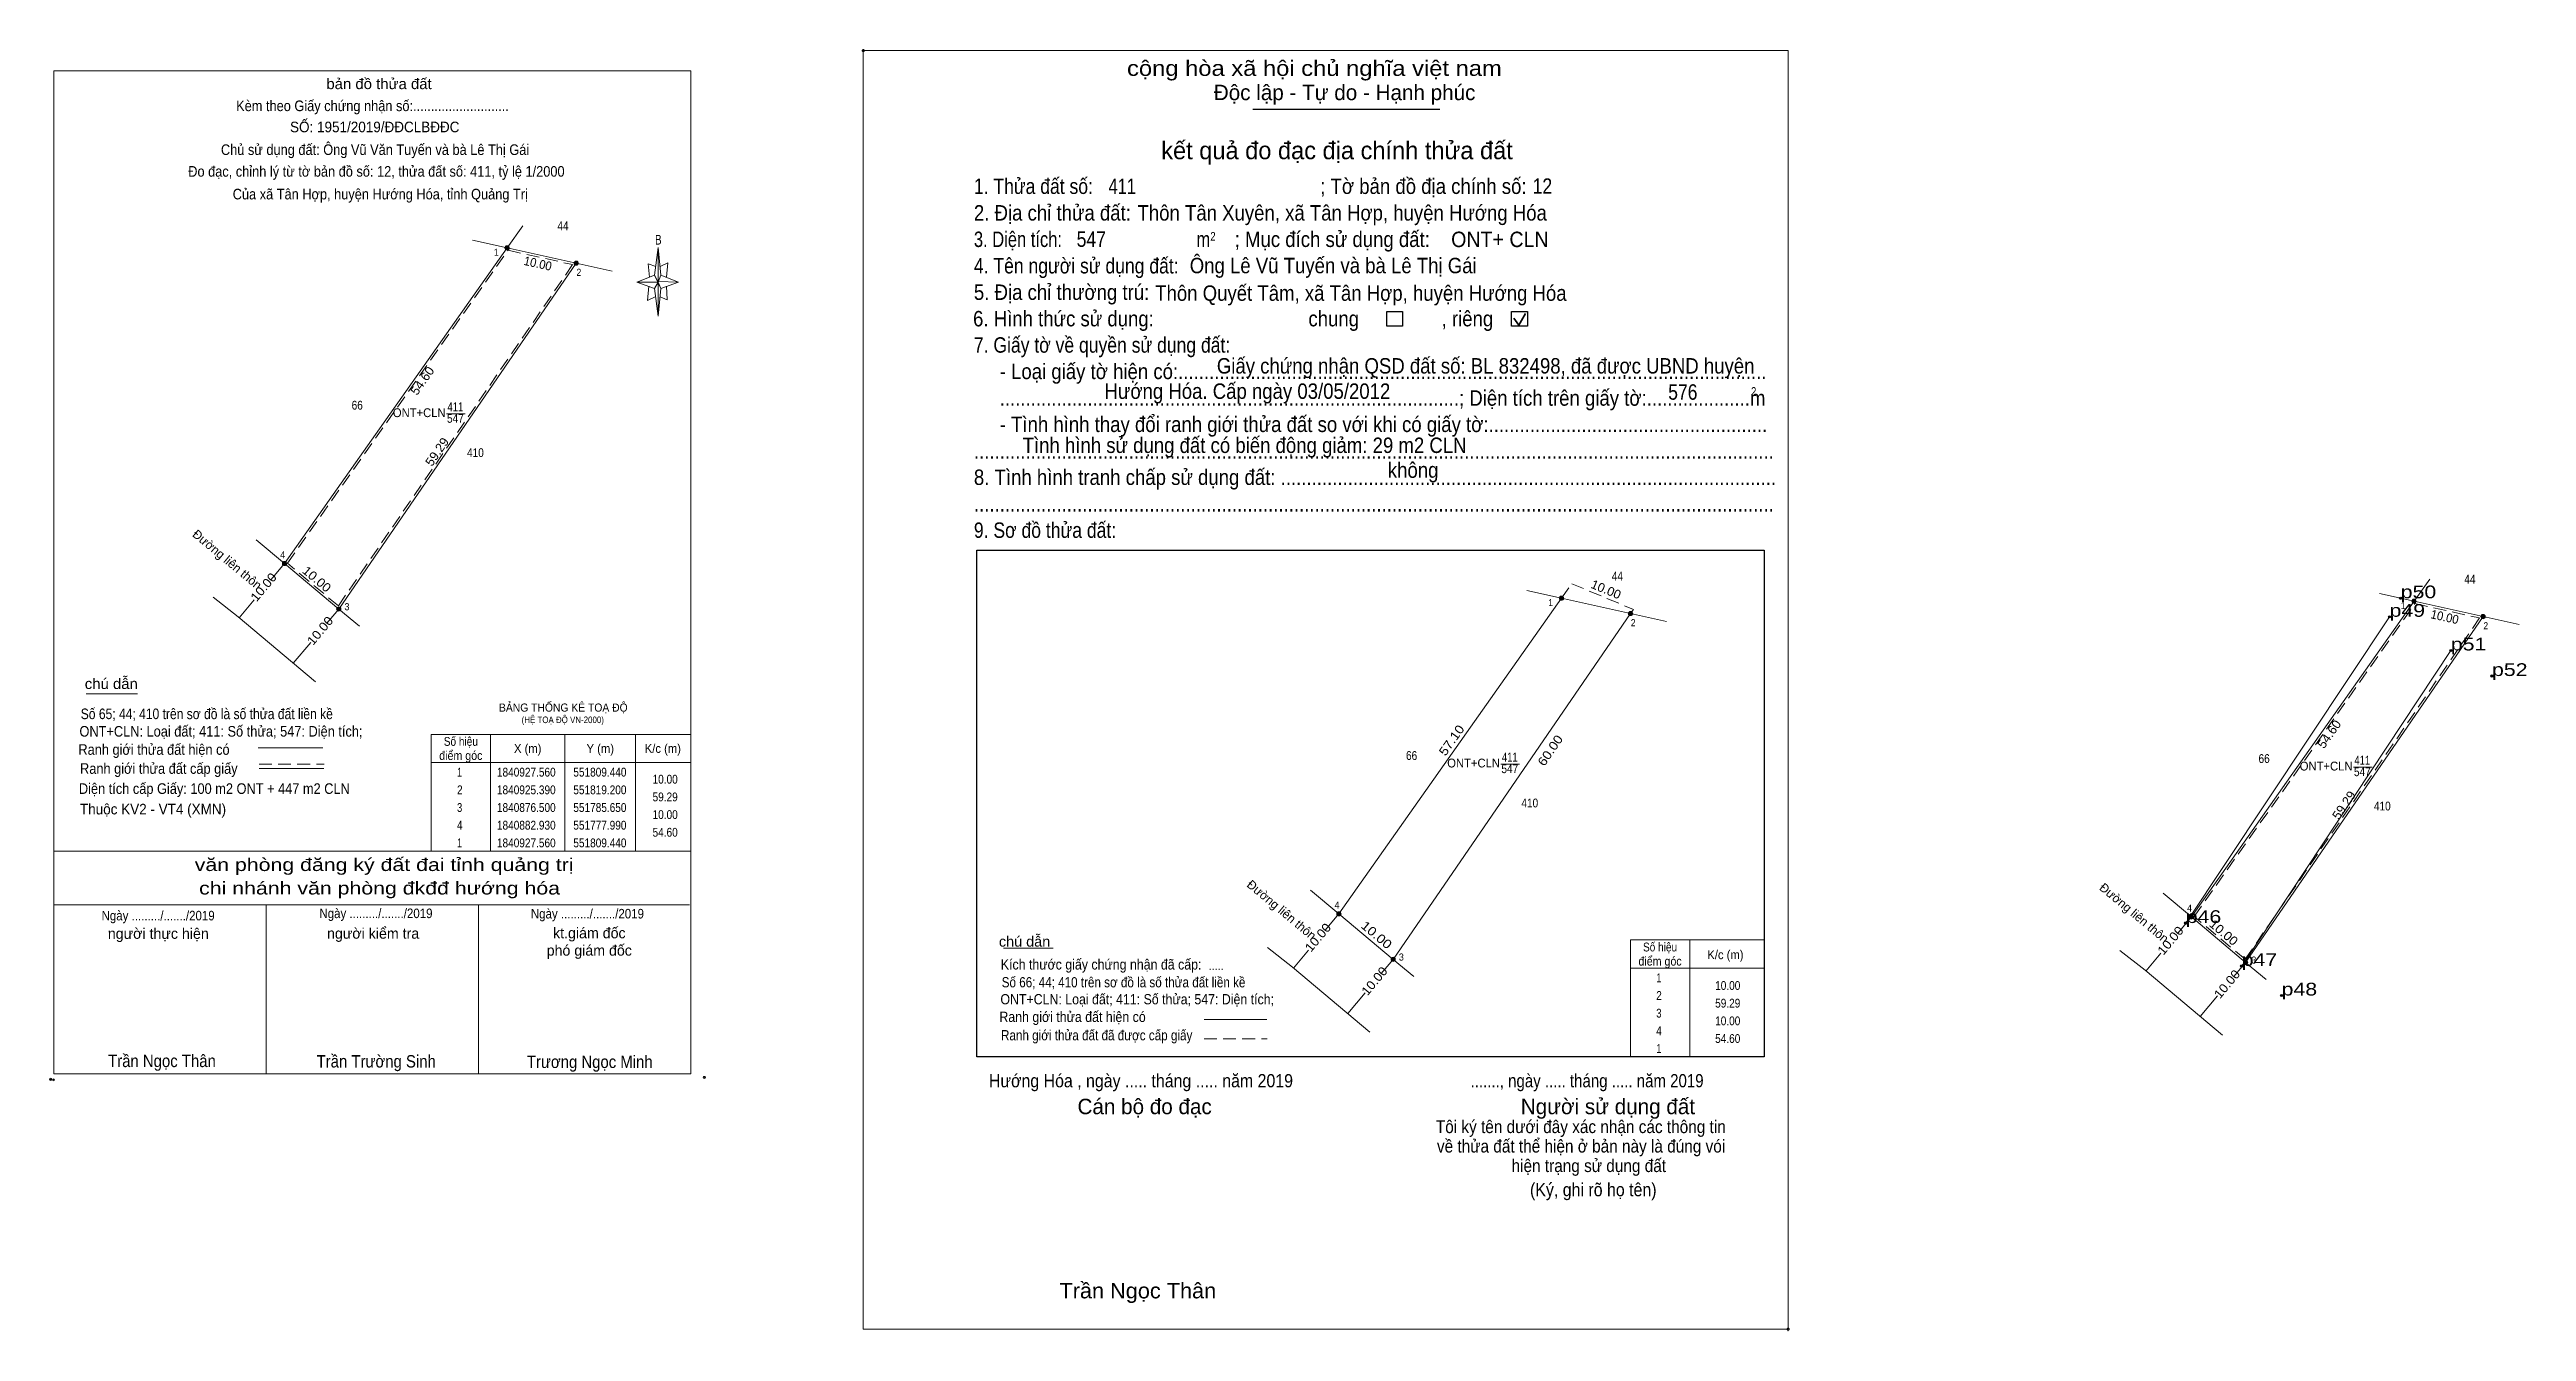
# Model space of a CAD drawing. Header units: metres. Extents: x 550992 to 551825, y 1840824 to 1841006.
# Drawn here: x 551475.3 to 551825.3, y 1840824.3 to 1841005.6 of the extents above; entities that cross this region are included whole.
import ezdxf
from ezdxf.enums import TextEntityAlignment as Align

# ---------------------------------------------------------------- set-up
doc = ezdxf.new("R2010")
doc.units = ezdxf.units.M
doc.header["$LTSCALE"] = 0.6
doc.header["$PDMODE"] = 32
doc.header["$PDSIZE"] = 0.3
for name, pattern in [('DOTTED', [1.5, 0.3, -1.2]), ('MEDIUM_DASHED', [4.5, 3, -1.5]), ('SHORT_DASHED', [2.7, 1.5, -1.2])]:
    doc.linetypes.add(name, pattern=pattern)
for name, color, linetype, lineweight in [('1', 7, 'DOTTED', 13), ('10', 7, 'Continuous', 13), ('17', 7, 'Continuous', 13), ('2', 7, 'SHORT_DASHED', 13), ('23', 7, 'Continuous', 13), ('28', 7, 'Continuous', 13), ('5', 7, 'Continuous', 13), ('6', 7, 'Continuous', 13), ('63', 7, 'Continuous', 13)]:
    doc.layers.add(name, color=color, linetype=linetype, lineweight=lineweight)
doc.layers.add('12', color=7, linetype='Continuous')
doc.layers.add('7', color=7, linetype='Continuous')

msp = doc.modelspace()

# ---------------------------------------------------------------- texts
at = {"layer": '1'}
for s, width, p in [('ONT+CLN', 0.95, (551527.56, 1840953.59)), ('411', 0.8, (551532.67, 1840954.42)), ('547', 0.85, (551532.675, 1840952.79)), ('411', 0.8, (551681.66, 1840904.89)), ('411', 0.8, (551802.13, 1840904.46)), ('ONT+CLN', 0.95, (551676.55, 1840904.06)), ('547', 0.85, (551681.665, 1840903.26)), ('ONT+CLN', 0.95, (551797.02, 1840903.63)), ('547', 0.85, (551802.135, 1840902.83))]:
    msp.add_text(s, height=1.25, dxfattribs=dict(at, width=width)).set_placement(p, align=Align.CENTER)
for s, height, width, p in [('BẢNG THỐNG KÊ TOẠ ĐỘ ', 1.15, 0.95, (551538.83, 1840911.95)), ('(HỆ TOẠ ĐỘ VN-2000)', 0.93, 0.9, (551542.03, 1840910.33))]:
    msp.add_text(s, height=height, dxfattribs=dict(at, width=width)).set_placement(p)
at = {"layer": '12', "width": 1.25}
for s, p in [('p49', (551805.98, 1840925.36)), ('p50', (551807.56, 1840927.98)), ('p51', (551814.64, 1840920.6)), ('p52', (551820.46, 1840916.99)), ('p46', (551777.18, 1840882.07)), ('p47', (551785.09, 1840875.99)), ('p48', (551790.73, 1840871.82))]:
    msp.add_text(s, height=1.8, dxfattribs=at).set_placement(p)
at = {"layer": '2'}
for s, height, width, p in [('cộng hòa xã hội chủ nghĩa việt nam', 2.181, 1.15, (551627.58, 1841001.83)), ('1. Thửa đất số:', 2.181, 0.85, (551605.94, 1840985.14)), ('411', 2.18, 0.8, (551624.96, 1840985.14)), ('; Tờ bản đồ địa chính số:', 2.181, 0.9, (551654.88, 1840985.14)), ('12', 2.18, 0.85, (551684.9, 1840985.16)), ('2. Địa chỉ thửa đất:', 2.181, 0.9, (551605.94, 1840981.38)), ('Thôn Tân Xuyên, xã Tân Hợp, huyện Hướng Hóa', 2.18, 0.9, (551629.06, 1840981.38)), ('3. Diện tích:', 2.181, 0.8, (551605.94, 1840977.64)), ('547', 2.18, 0.85, (551620.46, 1840977.66)), ('m', 2.181, 0.8, (551637.39, 1840977.64)), ('2', 1.246, 0.8, (551639.35, 1840978.52)), ('; Mục đích sử dụng đất:', 2.181, 0.9, (551642.79, 1840977.64)), ('ONT+ CLN', 2.18, 0.95, (551673.38, 1840977.63)), ('4. Tên người sử dụng đất:', 2.181, 0.85, (551605.94, 1840973.9)), ('Ông Lê Vũ Tuyến và bà Lê Thị Gái', 2.18, 0.9, (551636.44, 1840973.93)), ('5. Địa chỉ thường trú:', 2.181, 0.9, (551605.94, 1840970.16)), ('Thôn Quyết Tâm, xã Tân Hợp, huyện Hướng Hóa', 2.18, 0.9, (551631.56, 1840970.03)), ('6. Hình thức sử dụng:', 2.181, 0.9, (551605.82, 1840966.42)), ('chung                , riêng', 2.181, 0.9, (551653.21, 1840966.42)), ('7. Giấy tờ về quyền sử dụng đất:', 2.181, 0.85, (551605.94, 1840962.7)), ('Giấy chứng nhận QSD đất số: BL 832498, đã được UBND huyện', 2.18, 0.9, (551640.27, 1840959.75)), ('     - Loại giấy tờ hiện có:..................................................................................................................', 2.181, 0.9, (551605.94, 1840958.96)), ('Hướng Hóa. Cấp ngày 03/05/2012', 2.18, 0.9, (551624.4, 1840956.17)), ('576', 2.18, 0.85, (551704.05, 1840956.05)), ('     .........................................................................................; Diện tích trên giấy tờ:....................m', 2.181, 0.9, (551605.94, 1840955.2)), ('2', 1.246, 0.8, (551715.76, 1840956.58)), ('     - Tình hình thay đổi ranh giới thửa đất so với khi có giấy tờ:......................................................', 2.181, 0.9, (551605.94, 1840951.48)), ('...........................................................................................................................................................', 2.181, 0.9, (551605.94, 1840947.72)), ('Tình hình sử dụng đất có biến động giảm: 29 m2 CLN', 2.18, 0.9, (551612.83, 1840948.52)), ('8. Tình hình tranh chấp sử dụng đất: ................................................................................................', 2.181, 0.9, (551605.94, 1840944)), ('không', 2.181, 0.9, (551664.43, 1840945.01)), ('9. Sơ đồ thửa đất:', 2.181, 0.85, (551605.94, 1840936.52)), ('...........................................................................................................................................................', 2.181, 0.9, (551605.94, 1840940.24)), ('Hướng Hóa , ngày ..... tháng ..... năm 2019', 1.868, 0.9, (551608.06, 1840858.84)), ('......., ngày ..... tháng ..... năm 2019', 1.868, 0.85, (551676.12, 1840858.84)), ('(Ký, ghi rõ họ tên)', 1.87, 0.9, (551684.52, 1840843.44)), ('Trần Ngọc Thân', 2.183, 1.05, (551618.03, 1840829))]:
    msp.add_text(s, height=height, dxfattribs=dict(at, width=width)).set_placement(p)
for s, p in [('Độc lập - Tự do - Hạnh phúc', (551639.84, 1840998.4)), ('Cán bộ đo đạc', (551620.58, 1840855.04)), ('Người sử dụng đất', (551683.22, 1840855.04))]:
    msp.add_text(s, height=2.181, dxfattribs=at).set_placement(p)
for s, height, p in [('kết quả đo đạc địa chính thửa đất', 2.493, (551657.25, 1840990.05)), ('.', 0.6233, (551720.9948, 1840824.32))]:
    msp.add_text(s, height=height, dxfattribs=at).set_placement(p, align=Align.CENTER)
for s, height, width, p in [('.....', 1.21, 0.95, (551640.17, 1840875.43)), ('Tôi ký tên dưới đây xác nhận các thông tin', 1.802, 0.9, (551691.7, 1840852.37)), ('về thửa đất thể hiện ở bản này là đúng vói', 1.802, 0.9, (551691.74, 1840849.62)), ('hiện trạng sử dụng đất', 1.802, 0.9, (551692.83, 1840846.86))]:
    msp.add_text(s, height=height, dxfattribs=dict(at, width=width)).set_placement(p, align=Align.CENTER)
at = {"layer": '5'}
for s, height, width, p in [('bản đồ thửa đất', 1.5, 1.05, (551521.88, 1840999.96)), ('Kèm theo Giấy chứng nhận số:...........................', 1.5, 0.9, (551520.96, 1840996.85)), ('SỐ: 1951/2019/ĐĐCLBĐĐC', 1.5, 0.95, (551521.275, 1840993.86)), ('Chủ sử dụng đất: Ông Vũ Văn Tuyến và bà Lê Thị Gái', 1.5, 0.9, (551521.32, 1840990.65)), ('Đo đạc, chỉnh lý từ tờ bản đồ số: 12, thửa đất số: 411, tỷ lệ 1/2000 ', 1.5, 0.9, (551521.76, 1840987.58)), ('Của xã Tân Hợp, huyện Hướng Hóa, tỉnh Quảng Trị', 1.5, 0.9, (551522.06, 1840984.37)), ('B', 1.378, 0.75, (551561.345, 1840977.98)), ('văn phòng đăng ký đất đai tỉnh quảng trị', 1.8, 1.25, (551522.6, 1840889.42)), ('chi nhánh văn phòng đkđđ hướng hóa', 1.8, 1.25, (551521.955, 1840886.1)), ('Ngày ........./......./2019', 1.35, 0.9, (551490.665, 1840882.44)), ('Ngày ........./......./2019', 1.35, 0.9, (551521.445, 1840882.76)), ('Ngày ........./......./2019', 1.35, 0.9, (551551.325, 1840882.71)), ('Trần Ngọc Thân', 1.75, 0.9, (551491.205, 1840861.7)), ('Trần Trường Sinh', 1.75, 0.9, (551521.48, 1840861.64)), ('Trương Ngọc Minh', 1.75, 0.9, (551551.655, 1840861.57))]:
    msp.add_text(s, height=height, dxfattribs=dict(at, width=width)).set_placement(p, align=Align.CENTER)
for s, p in [('người thực hiện', (551490.69, 1840879.83)), ('người kiểm tra', (551521.045, 1840879.85)), ('kt.giám đốc', (551551.595, 1840879.91)), ('phó giám đốc', (551551.59, 1840877.45))]:
    msp.add_text(s, height=1.5, dxfattribs=at).set_placement(p, align=Align.CENTER)
at = {"layer": '6'}
for s, height, width, p in [('chú dẫn', 1.5, 1.05, (551480.3, 1840915.15)), ('ONT+CLN: Loại đất; 411: Số thửa; 547: Diện tích;', 1.5, 0.9, (551479.55, 1840908.42)), ('Số 65; 44; 410 trên sơ đồ là số thửa đất liền kề', 1.5, 0.85, (551479.73, 1840910.89)), ('Ranh giới thửa đất hiện có ', 1.5, 0.9, (551479.4, 1840905.85)), ('Ranh giới thửa đất cấp giấy', 1.5, 0.9, (551479.63, 1840903.16)), ('Diện tích cấp Giấy: 100 m2 ONT + 447 m2 CLN', 1.5, 0.9, (551479.47, 1840900.32)), ('Thuộc KV2 - VT4 (XMN)', 1.5, 0.95, (551479.62, 1840897.42)), ('chú dẫn', 1.452, 1.05, (551609.47, 1840878.73)), ('Kích thước giấy chứng nhận đã cấp:', 1.452, 0.9, (551609.74, 1840875.49)), ('Số 66; 44; 410 trên sơ đồ là số thửa đất liền kề', 1.45, 0.85, (551609.87, 1840872.97)), ('ONT+CLN: Loại đất; 411: Số thửa; 547: Diện tích;', 1.45, 0.9, (551609.69, 1840870.57)), ('Ranh giới thửa đất hiện có ', 1.452, 0.9, (551609.54, 1840868.08)), ('Ranh giới thửa đất đã được cấp giấy', 1.452, 0.85, (551609.77, 1840865.48))]:
    msp.add_text(s, height=height, dxfattribs=dict(at, width=width)).set_placement(p)
at = {"layer": '63'}
for s, width, p in [('44', 0.85, (551547.875, 1840980.01)), ('66', 0.85, (551518.8, 1840954.65)), ('410', 0.85, (551535.5, 1840947.94)), ('44', 0.85, (551696.865, 1840930.48)), ('44', 0.85, (551817.335, 1840930.05)), ('điểm góc', 0.9, (551533.44, 1840905.12)), ('Số hiệu', 0.85, (551533.44, 1840907.12)), ('X (m)', 0.95, (551542.89, 1840906.12)), ('Y (m)', 0.95, (551553.145, 1840906.12)), ('K/c (m)', 0.95, (551561.985, 1840906.12)), ('66', 0.85, (551667.79, 1840905.12)), ('66', 0.85, (551788.26, 1840904.69)), (' 1', 0.75, (551533.09, 1840902.77)), ('1840927.560', 0.85, (551542.69, 1840902.77)), ('551809.440', 0.85, (551553.09, 1840902.77)), (' 3', 0.8, (551533.085, 1840897.77)), (' 2', 0.85, (551533.095, 1840900.27)), ('1840925.390', 0.85, (551542.69, 1840900.27)), ('1840876.500', 0.85, (551542.69, 1840897.77)), ('551819.200', 0.85, (551553.09, 1840900.27)), ('551785.650', 0.85, (551553.09, 1840897.77)), ('410', 0.85, (551684.49, 1840898.41)), ('410', 0.85, (551804.96, 1840897.98)), (' 4', 0.85, (551533.09, 1840895.27)), ('1840882.930', 0.85, (551542.69, 1840895.27)), ('551777.990', 0.85, (551553.09, 1840895.27)), (' 1', 0.75, (551533.09, 1840892.77)), ('1840927.560', 0.85, (551542.69, 1840892.77)), ('551809.440', 0.85, (551553.09, 1840892.77)), ('Số hiệu', 0.85, (551702.9, 1840878.05)), ('K/c (m)', 0.95, (551712.135, 1840876.96)), ('điểm góc', 0.9, (551702.9, 1840876.05)), (' 1', 0.75, (551702.55, 1840873.7)), (' 2', 0.85, (551702.555, 1840871.2)), (' 4', 0.85, (551702.55, 1840866.2)), (' 3', 0.8, (551702.545, 1840868.7)), (' 1', 0.75, (551702.55, 1840863.7))]:
    msp.add_text(s, height=1.25, dxfattribs=dict(at, width=width)).set_placement(p, align=Align.CENTER)
for s, height, width, p in [(' 1', 1, 0.9, (551538.78, 1840976.4)), (' 2', 1, 0.9, (551550.45, 1840973.56)), (' 4', 1, 0.95, (551508.61, 1840933.62)), (' 3', 1, 0.95, (551517.7, 1840926.29)), (' 1', 1, 0.9, (551687.77, 1840926.87)), (' 1', 1, 0.9, (551808.24, 1840926.44)), (' 2', 1, 0.9, (551699.44, 1840924.03)), (' 2', 1, 0.9, (551819.91, 1840923.6)), ('10.00', 1.25, 0.85, (551564.09, 1840901.77)), ('59.29', 1.25, 0.85, (551564.09, 1840899.27)), ('54.60', 1.25, 0.85, (551564.09, 1840894.27)), ('10.00', 1.25, 0.85, (551564.09, 1840896.77)), (' 4', 1, 0.95, (551657.6, 1840884.09)), (' 4', 1, 0.95, (551778.07, 1840883.66)), (' 3', 1, 0.95, (551666.69, 1840876.76)), (' 3', 1, 0.95, (551787.16, 1840876.33)), ('59.29', 1.25, 0.85, (551714.24, 1840870.11)), ('10.00', 1.25, 0.85, (551714.24, 1840872.61)), ('10.00', 1.25, 0.85, (551714.24, 1840867.61)), ('54.60', 1.25, 0.85, (551714.24, 1840865.11))]:
    msp.add_text(s, height=height, dxfattribs=dict(at, width=width)).set_placement(p, align=Align.RIGHT)
for s, rotation, width, p in [('10.00', 347.465, 0.95, (551544.1894, 1840974.6955)), ('54.60', 54.828, 1.05, (551528.5101, 1840958.375)), ('59.29', 55.541, 1.05, (551530.5936, 1840948.3314)), ('10.00', 49.989, 1.1, (551506.0452, 1840929.1532)), ('10.00', 319.989, 1.1, (551512.6832, 1840930.2048)), ('10.00', 337.343, 1.05, (551695.0242, 1840928.65)), ('10.00', 50.033, 1.1, (551514.0332, 1840922.9935)), ('10.00', 347.465, 0.95, (551813.6494, 1840924.7355)), ('57.10', 54.828, 1.15, (551673.9558, 1840907.545)), ('54.60', 54.828, 1.05, (551797.9701, 1840908.415)), ('60.00', 55.541, 1.15, (551687.9034, 1840906.1114)), ('59.29', 55.541, 1.05, (551800.0536, 1840898.3714)), ('10.00', 49.989, 1.1, (551655.0352, 1840879.6232)), ('10.00', 319.989, 1.2, (551662.4332, 1840879.8972)), ('10.00', 49.989, 1.1, (551775.5052, 1840879.1932)), ('10.00', 319.989, 1.1, (551782.1432, 1840880.2448)), ('10.00', 50.033, 1.1, (551663.0232, 1840873.4635)), ('10.00', 50.033, 1.1, (551783.4932, 1840873.0335))]:
    msp.add_text(s, height=1.25, rotation=rotation, dxfattribs=dict(at, width=width)).set_placement(p, align=Align.CENTER)
for p in [(551500.0293, 1840932.9679), (551649.0193, 1840883.4379), (551769.4893, 1840883.0079)]:
    msp.add_text('Đường liên thôn', height=1.25, rotation=320.124, dxfattribs=at).set_placement(p, align=Align.CENTER)

# ---------------------------------------------------------------- hatches: boundary and pattern name
at = {"layer": '63'}
for points in [[(551540.28, 1840977.52, 1), (551539.68, 1840977.52, 1)], [(551550.04, 1840975.35, 1), (551549.44, 1840975.35, 1)], [(551508.83, 1840932.89, 1), (551508.23, 1840932.89, 1)], [(551516.49, 1840926.46, 1), (551515.89, 1840926.46, 1)], [(551689.27, 1840927.99, 1), (551688.67, 1840927.99, 1)], [(551809.74, 1840927.56, 1), (551809.14, 1840927.56, 1)], [(551699.03, 1840925.82, 1), (551698.43, 1840925.82, 1)], [(551819.5, 1840925.39, 1), (551818.9, 1840925.39, 1)], [(551657.82, 1840883.36, 1), (551657.22, 1840883.36, 1)], [(551778.29, 1840882.93, 1), (551777.69, 1840882.93, 1)], [(551665.48, 1840876.93, 1), (551664.88, 1840876.93, 1)], [(551785.95, 1840876.5, 1), (551785.35, 1840876.5, 1)]]:
    msp.add_hatch(color=256, dxfattribs=at).paths.add_polyline_path(points)

# ---------------------------------------------------------------- linework, layer by layer
at = {"layer": '1', "linetype": 'Continuous'}
for points in [[(551539.98, 1840977.52), (551549.74, 1840975.35), (551516.19, 1840926.46), (551508.53, 1840932.89)], [(551688.97, 1840927.99), (551698.73, 1840925.82), (551665.18, 1840876.93), (551657.52, 1840883.36)], [(551809.44, 1840927.56), (551819.2, 1840925.39), (551785.65, 1840876.5), (551777.99, 1840882.93)]]:
    msp.add_lwpolyline(points, close=True, dxfattribs=at)
at = {"layer": '1', "linetype": 'MEDIUM_DASHED'}
for points in [[(551540.11, 1840977.18), (551549.24, 1840975.15), (551516.13, 1840926.9), (551508.93, 1840932.94)], [(551809.57, 1840927.22), (551818.7, 1840925.19), (551785.59, 1840876.94), (551778.39, 1840882.98)]]:
    msp.add_lwpolyline(points, close=True, dxfattribs=at)
at = {"layer": '10'}
for p, q in [((551539.98, 1840977.52), (551542.22, 1840980.63)), ((551508.53, 1840932.89), (551539.98, 1840977.52)), ((551516.19, 1840926.46), (551549.74, 1840975.35)), ((551809.44, 1840927.56), (551811.68, 1840930.67)), ((551657.52, 1840883.36), (551688.97, 1840927.99)), ((551777.99, 1840882.93), (551809.44, 1840927.56)), ((551665.18, 1840876.93), (551698.73, 1840925.82)), ((551785.65, 1840876.5), (551819.2, 1840925.39))]:
    msp.add_line(p, q, dxfattribs=at)
at = {"layer": '10', "linetype": 'MEDIUM_DASHED'}
for p, q in [((551688.97, 1840927.99), (551690.41, 1840930.04)), ((551698.73, 1840925.82), (551699.13, 1840926.4))]:
    msp.add_line(p, q, dxfattribs=at)
at = {"layer": '17'}
for p, q in [((551480.5, 1840914.47), (551487.74, 1840914.47)), ((551610.1, 1840878.51), (551617.12, 1840878.51))]:
    msp.add_line(p, q, dxfattribs=at)
at = {"layer": '2', "linetype": 'Continuous', "lineweight": 25}
for p, q in [((551645.36, 1840997.12), (551671.78, 1840997.12)), ((551606.34, 1840934.79), (551717.6, 1840934.79)), ((551717.6, 1840934.79), (551717.6, 1840863.17))]:
    msp.add_line(p, q, dxfattribs=at)
at = {"layer": '2', "linetype": 'Continuous', "lineweight": 35}
for p, q in [((551682.22, 1840967.57), (551682.96, 1840966.61)), ((551682.96, 1840966.61), (551683.87, 1840968.23))]:
    msp.add_line(p, q, dxfattribs=at)
at = {"layer": '2', "linetype": 'Continuous'}
msp.add_lwpolyline([(551590.31, 1841005.41), (551721, 1841005.41), (551721, 1840824.65), (551590.31, 1840824.65)], close=True, dxfattribs=at)
at = {"layer": '2', "linetype": 'Continuous', "lineweight": 25}
for points in [[(551664.27, 1840968.54), (551666.51, 1840968.54), (551666.51, 1840966.45), (551664.27, 1840966.45)], [(551681.93, 1840968.54), (551684.17, 1840968.54), (551684.17, 1840966.45), (551681.93, 1840966.45)]]:
    msp.add_lwpolyline(points, close=True, dxfattribs=at)
msp.add_lwpolyline([(551717.6, 1840863.17), (551606.34, 1840863.17), (551606.34, 1840934.79)], dxfattribs=at)
at = {"layer": '2'}
for p in [(551590.31, 1841005.41), (551721, 1840824.65)]:
    msp.add_point(p, dxfattribs=at)
at = {"layer": '23'}
for p, q in [((551504.52, 1840936.24), (551508.53, 1840932.89)), ((551498.42, 1840928.14), (551501.97, 1840925.34)), ((551501.97, 1840925.34), (551512.9, 1840916.18)), ((551516.19, 1840926.46), (551519.1, 1840924.02)), ((551653.51, 1840886.71), (551657.52, 1840883.36)), ((551773.98, 1840886.28), (551777.99, 1840882.93)), ((551647.41, 1840878.61), (551650.96, 1840875.81)), ((551767.88, 1840878.18), (551771.43, 1840875.38)), ((551650.96, 1840875.81), (551661.89, 1840866.65)), ((551665.18, 1840876.93), (551668.09, 1840874.49)), ((551771.43, 1840875.38), (551782.36, 1840866.22)), ((551785.65, 1840876.5), (551788.56, 1840874.06))]:
    msp.add_line(p, q, dxfattribs=at)
at = {"layer": '28'}
for p, q in [((551539.98, 1840977.52), (551535.1, 1840978.6)), ((551549.74, 1840975.35), (551539.98, 1840977.52)), ((551549.74, 1840975.35), (551554.83, 1840974.22)), ((551508.53, 1840932.89), (551516.19, 1840926.46)), ((551688.97, 1840927.99), (551684.09, 1840929.07)), ((551698.73, 1840925.82), (551688.97, 1840927.99)), ((551809.44, 1840927.56), (551804.56, 1840928.64)), ((551819.2, 1840925.39), (551809.44, 1840927.56)), ((551698.73, 1840925.82), (551703.82, 1840924.69)), ((551777.18, 1840882.07), (551805.98, 1840925.36)), ((551819.2, 1840925.39), (551824.29, 1840924.26)), ((551814.64, 1840920.6), (551785.09, 1840875.99)), ((551657.52, 1840883.36), (551665.18, 1840876.93)), ((551777.99, 1840882.93), (551785.65, 1840876.5))]:
    msp.add_line(p, q, dxfattribs=at)
at = {"layer": '5'}
for p, q in [((551560.81, 1840973.68), (551561.31, 1840977.58)), ((551560.81, 1840971.78), (551558.31, 1840972.68)), ((551561.71, 1840973.68), (551564.21, 1840972.68)), ((551561.71, 1840971.78), (551561.31, 1840967.88)), ((551562.61, 1840970.18), (551561.61, 1840970.58)), ((551562.51, 1840972.08), (551562.61, 1840970.18)), ((551475.94, 1840892.24), (551565.94, 1840892.24)), ((551475.94, 1840884.64), (551565.74, 1840884.64)), ((551475.94, 1840884.64), (551565.74, 1840884.64)), ((551475.94, 1840884.64), (551565.74, 1840884.64)), ((551505.94, 1840860.74), (551505.94, 1840884.64)), ((551535.94, 1840860.74), (551535.94, 1840884.64))]:
    msp.add_line(p, q, dxfattribs=at)
for points in [[(551475.94, 1841002.54), (551565.94, 1841002.54), (551565.94, 1840860.74), (551475.94, 1840860.74)], [(551561.31, 1840977.58), (551561.71, 1840973.68), (551561.31, 1840972.68)], [(551561.31, 1840972.68), (551558.31, 1840972.68), (551560.81, 1840973.68), (551561.71, 1840971.78), (551564.21, 1840972.68), (551561.31, 1840972.78)], [(551561.31, 1840972.68), (551561.31, 1840967.88), (551560.81, 1840971.78)]]:
    msp.add_lwpolyline(points, close=True, dxfattribs=at)
for points in [[(551561.31, 1840972.68), (551560.81, 1840973.68), (551558.31, 1840972.68)], [(551561.01, 1840974.88), (551559.91, 1840975.28), (551560.11, 1840973.38)], [(551561.31, 1840972.68), (551561.71, 1840971.78), (551564.21, 1840972.68)], [(551561.61, 1840974.88), (551562.71, 1840975.38), (551562.51, 1840973.38)], [(551560.01, 1840972.08), (551559.81, 1840970.08), (551560.91, 1840970.58)], [(551565.94, 1840860.74), (551475.94, 1840860.74), (551475.94, 1840884.64)]]:
    msp.add_lwpolyline(points, dxfattribs=at)
for p in [(551475.47, 1840859.97), (551475.87, 1840859.9)]:
    msp.add_point(p, dxfattribs=at)
at = {"layer": '6'}
for p, q in [((551504.79, 1840906.84), (551513.93, 1840906.84)), ((551504.93, 1840903.91), (551514.07, 1840903.91)), ((551638.48, 1840868.45), (551647.32, 1840868.45))]:
    msp.add_line(p, q, dxfattribs=at)
at = {"layer": '6', "linetype": 'MEDIUM_DASHED'}
for p, q in [((551504.93, 1840904.53), (551514.13, 1840904.53)), ((551638.47, 1840865.71), (551647.37, 1840865.71))]:
    msp.add_line(p, q, dxfattribs=at)
at = {"layer": '6'}
msp.add_point((551567.84, 1840860.24), dxfattribs=at)
at = {"layer": '63'}
for p, q in [((551531.42, 1840954.07), (551534.05, 1840954.07)), ((551506.59, 1840930.58), (551508.53, 1840932.89)), ((551502.1, 1840925.23), (551504.22, 1840927.76)), ((551514.51, 1840924.45), (551516.19, 1840926.46)), ((551509.77, 1840918.8), (551512.22, 1840921.72)), ((551537.64, 1840908.74), (551537.64, 1840892.24)), ((551548.14, 1840908.74), (551548.14, 1840892.24)), ((551558.14, 1840908.74), (551558.14, 1840892.24)), ((551529.24, 1840904.74), (551565.94, 1840904.74)), ((551680.41, 1840904.54), (551683.04, 1840904.54)), ((551800.88, 1840904.11), (551803.51, 1840904.11)), ((551655.58, 1840881.05), (551657.52, 1840883.36)), ((551776.05, 1840880.62), (551777.99, 1840882.93)), ((551651.09, 1840875.7), (551653.21, 1840878.23)), ((551707.1, 1840879.67), (551707.1, 1840863.17)), ((551717.6, 1840879.67), (551717.6, 1840863.17)), ((551771.56, 1840875.27), (551773.68, 1840877.8)), ((551663.5, 1840874.92), (551665.18, 1840876.93)), ((551698.7, 1840875.67), (551717.6, 1840875.67)), ((551783.97, 1840874.49), (551785.65, 1840876.5)), ((551658.76, 1840869.27), (551661.21, 1840872.19)), ((551779.23, 1840868.84), (551781.68, 1840871.76))]:
    msp.add_line(p, q, dxfattribs=at)
at = {"layer": '63', "linetype": 'MEDIUM_DASHED'}
msp.add_line((551690.41, 1840930.04), (551699.13, 1840926.4), dxfattribs=at)
at = {"layer": '63'}
msp.add_lwpolyline([(551529.24, 1840908.74), (551565.94, 1840908.74), (551565.94, 1840892.24), (551529.24, 1840892.24)], close=True, dxfattribs=at)
msp.add_lwpolyline([(551717.6, 1840863.17), (551698.7, 1840863.17), (551698.7, 1840879.67), (551717.6, 1840879.67)], dxfattribs=at)
for centre in [(551539.98, 1840977.52), (551549.74, 1840975.35), (551508.53, 1840932.89), (551516.19, 1840926.46), (551688.97, 1840927.99), (551809.44, 1840927.56), (551698.73, 1840925.82), (551819.2, 1840925.39), (551657.52, 1840883.36), (551777.99, 1840882.93), (551665.18, 1840876.93), (551785.65, 1840876.5)]:
    msp.add_circle(centre, 0.3, dxfattribs=at)
at = {"layer": '7'}
for p in [(551807.56, 1840927.98), (551805.98, 1840925.36), (551814.64, 1840920.6), (551820.46, 1840916.99), (551777.18, 1840882.07), (551785.09, 1840875.99), (551790.73, 1840871.82)]:
    msp.add_point(p, dxfattribs=at)

msp.set_redraw_order([(e.dxf.handle, doc.entitydb.next_handle()) for e in msp.query("TEXT MTEXT ATTDEF DIMENSION ARC_DIMENSION")])  # texts and dimensions are drawn at this point

doc.saveas('drawing.dxf')
